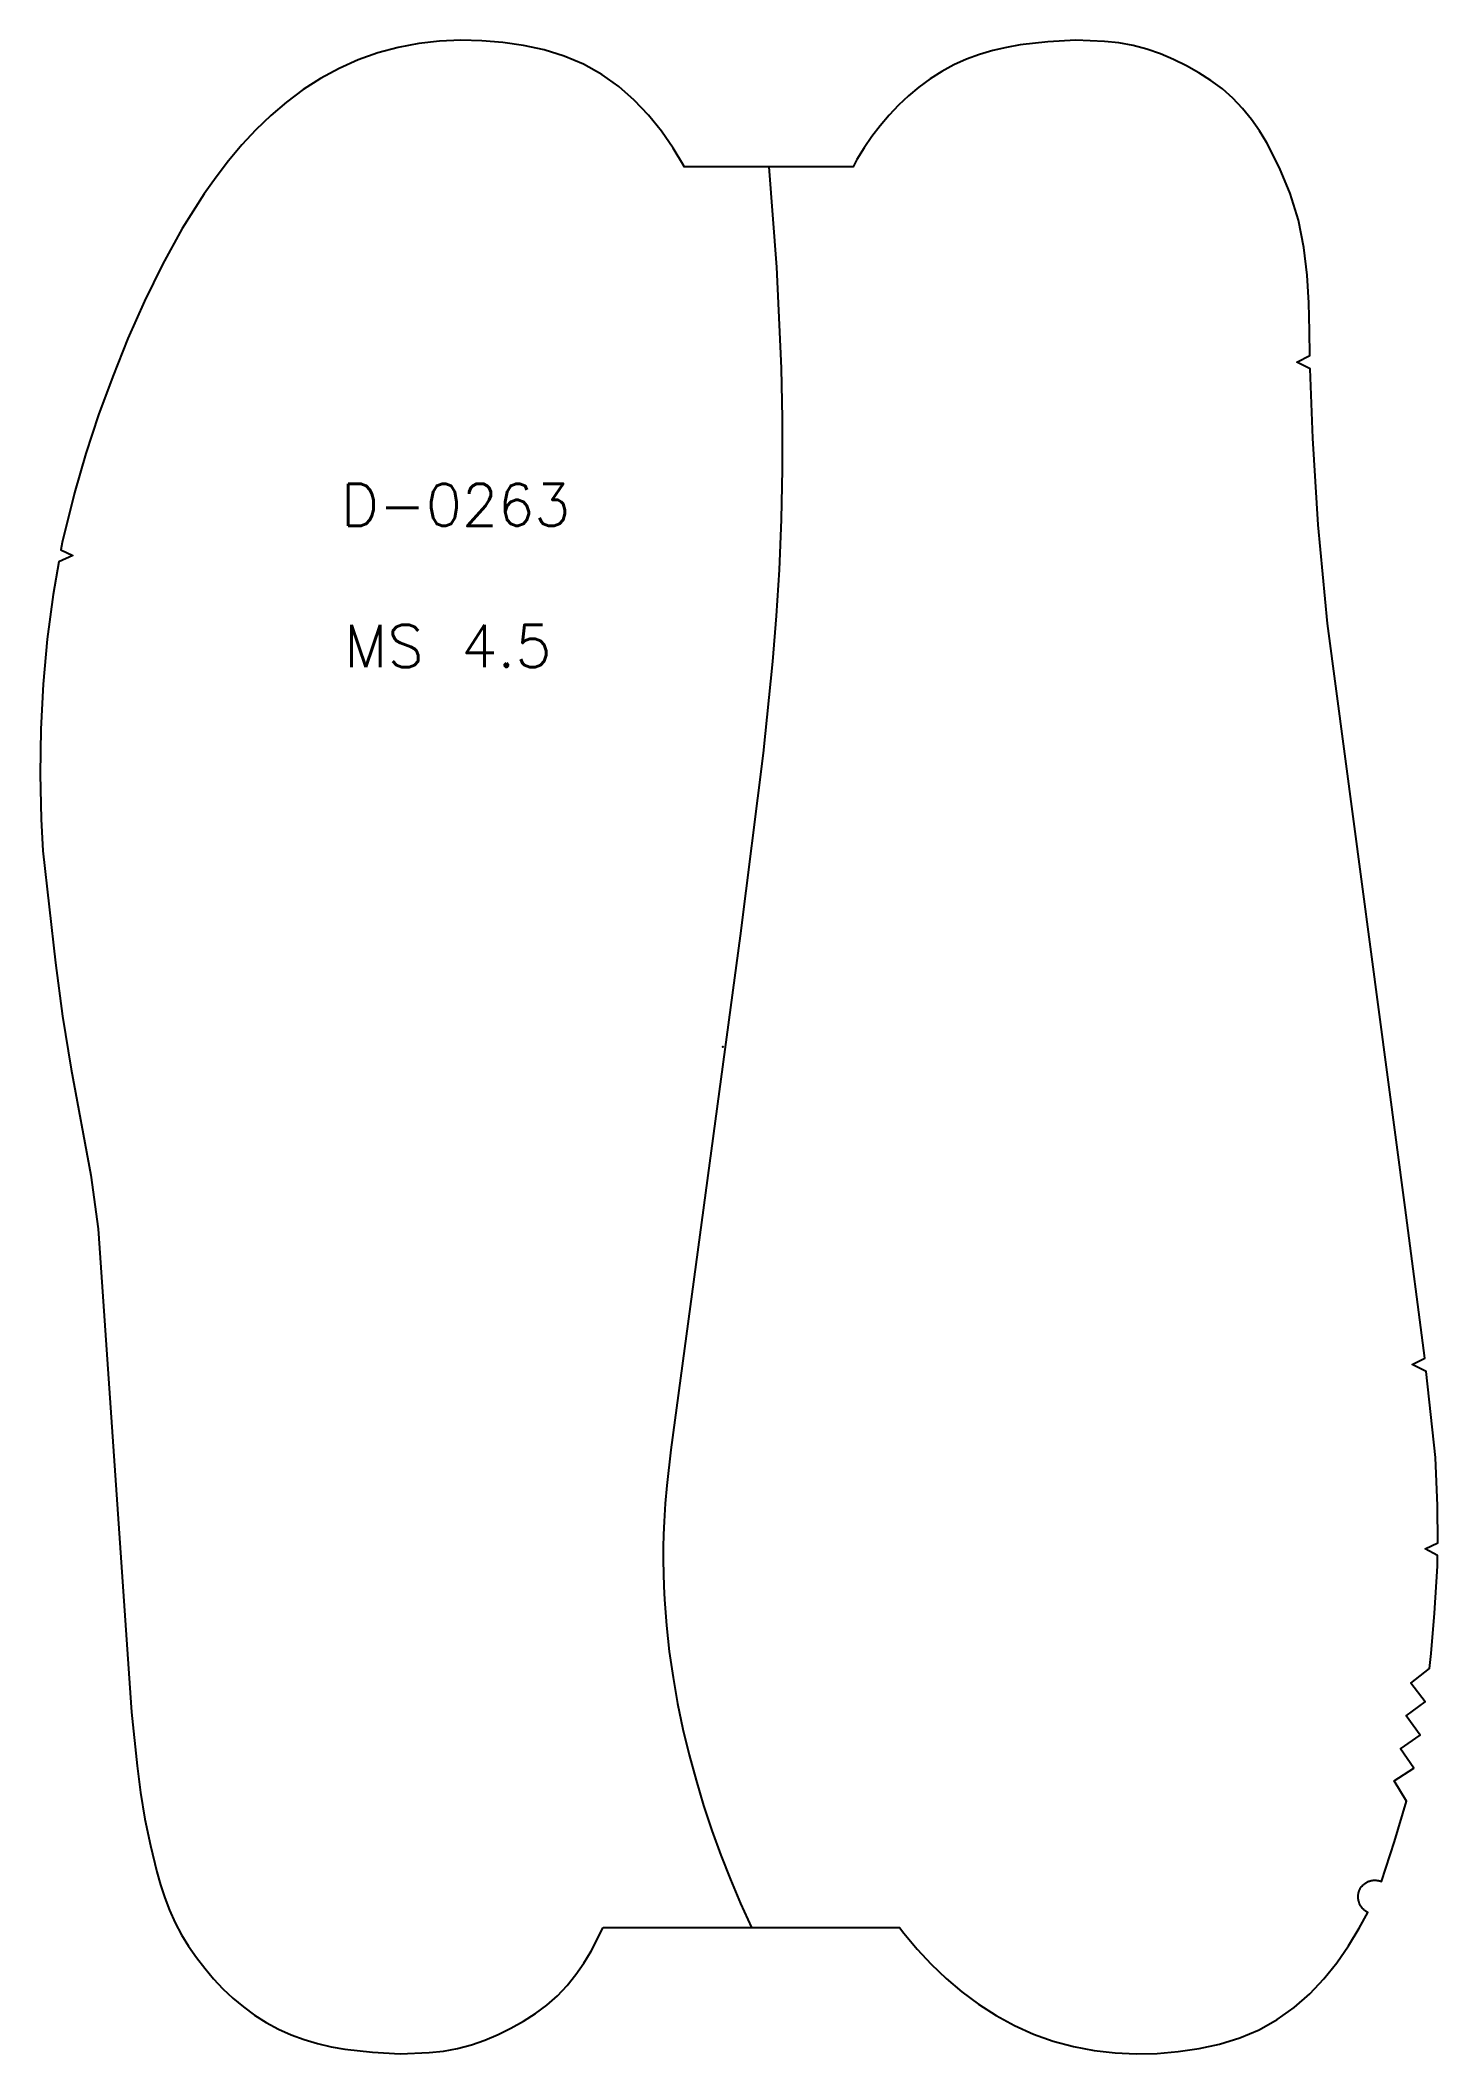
# Model space of a CAD drawing. Extents: x -3600 to 4663, y 5 to 334.
# Drawn here: x -2875 to -2709.1, y 4.9 to 243.8 of the extents above; entities that cross this region are included whole.
import ezdxf

# ---------------------------------------------------------------- set-up
doc = ezdxf.new("R2010")
doc.units = 0
doc.layers.add('DEFAULT', color=7, linetype='CONTINUOUS')
doc.styles.add('MTXPL_ARIAL', font='txt.shx', dxfattribs={"height": 0.2})

# ---------------------------------------------------------------- blocks, each defined once
blk = doc.blocks.new('*X18')
at = {"layer": 'DEFAULT', "color": 7, "style": 'MTXPL_ARIAL'}
for s, p in [('D-0263', (-2839.29, 186.21)), ('MS 4.5', (-2838.91, 169.46))]:
    blk.add_text(s, height=5, dxfattribs=at).set_placement(p)

msp = doc.modelspace()

# ---------------------------------------------------------------- linework, layer by layer
at = {"layer": 'DEFAULT', "color": 7}
msp.add_lwpolyline([(-2808.16, 19.92), (-2773.01, 19.92), (-2772.48, 19.22), (-2770.91, 17.35), (-2769.24, 15.55), (-2767.47, 13.85), (-2765.6, 12.25), (-2763.62, 10.79), (-2761.54, 9.45), (-2759.36, 8.27), (-2757.1, 7.26), (-2754.76, 6.42), (-2752.35, 5.78), (-2749.9, 5.32), (-2747.42, 5.04), (-2744.92, 4.92), (-2742.43, 4.97), (-2739.93, 5.17), (-2737.46, 5.53), (-2735.02, 6.07), (-2732.64, 6.8), (-2730.34, 7.77), (-2728.18, 8.97), (-2726.17, 10.41), (-2724.33, 12.03), (-2722.64, 13.81), (-2721.1, 15.72), (-2719.71, 17.73), (-2718.45, 19.81), (-2717.45, 21.7), (-2717.52, 21.73), (-2717.58, 21.77), (-2717.64, 21.8), (-2717.7, 21.84), (-2717.75, 21.89), (-2717.81, 21.93), (-2717.86, 21.97), (-2717.92, 22.02), (-2717.97, 22.07), (-2718.02, 22.12), (-2718.07, 22.17), (-2718.11, 22.22), (-2718.16, 22.28), (-2718.2, 22.34), (-2718.24, 22.39), (-2718.28, 22.45), (-2718.31, 22.51), (-2718.35, 22.57), (-2718.38, 22.64), (-2718.41, 22.7), (-2718.44, 22.77), (-2718.46, 22.83), (-2718.48, 22.9), (-2718.5, 22.97), (-2718.52, 23.03), (-2718.54, 23.1), (-2718.55, 23.17), (-2718.56, 23.24), (-2718.57, 23.31), (-2718.58, 23.38), (-2718.58, 23.45), (-2718.59, 23.52), (-2718.59, 23.59), (-2718.58, 23.66), (-2718.58, 23.73), (-2718.57, 23.8), (-2718.56, 23.87), (-2718.55, 23.94), (-2718.53, 24.01), (-2718.51, 24.08), (-2718.49, 24.15), (-2718.47, 24.21), (-2718.45, 24.28), (-2718.42, 24.35), (-2718.39, 24.41), (-2718.36, 24.47), (-2718.33, 24.53), (-2718.29, 24.59), (-2718.25, 24.64), (-2718.21, 24.7), (-2718.17, 24.75), (-2718.13, 24.81), (-2718.08, 24.86), (-2718.04, 24.91), (-2717.99, 24.96), (-2717.94, 25), (-2717.89, 25.05), (-2717.83, 25.09), (-2717.78, 25.13), (-2717.72, 25.17), (-2717.66, 25.21), (-2717.61, 25.24), (-2717.55, 25.28), (-2717.49, 25.31), (-2717.42, 25.34), (-2717.36, 25.36), (-2717.3, 25.39), (-2717.23, 25.41), (-2717.17, 25.43), (-2717.1, 25.45), (-2717.03, 25.47), (-2716.97, 25.48), (-2716.9, 25.49), (-2716.83, 25.5), (-2716.76, 25.51), (-2716.69, 25.51), (-2716.63, 25.51), (-2716.56, 25.51), (-2716.49, 25.51), (-2716.42, 25.5), (-2716.35, 25.49), (-2716.28, 25.48), (-2716.22, 25.47), (-2716.15, 25.46), (-2716.08, 25.44), (-2716.02, 25.42), (-2715.95, 25.4), (-2715.89, 25.38), (-2715.83, 25.35), (-2714.26, 30.09), (-2712.84, 34.89), (-2714.33, 37.29), (-2711.96, 38.79), (-2713.56, 41.12), (-2711.23, 42.72), (-2712.9, 45), (-2710.62, 46.67), (-2712.34, 48.89), (-2710.12, 50.64), (-2709.91, 52.4), (-2709.52, 57.21), (-2709.17, 62.76), (-2709.15, 64.06), (-2710.65, 64.83), (-2709.14, 65.56), (-2709.15, 69.92), (-2709.39, 75.65), (-2710.51, 85.89), (-2712.18, 86.72), (-2710.68, 87.46), (-2712.99, 105.33), (-2722.21, 174.62), (-2723.34, 186.32), (-2723.96, 196.6), (-2724.28, 204.83), (-2725.88, 205.63), (-2724.33, 206.41), (-2724.35, 209.36), (-2724.44, 212.66), (-2724.64, 215.95), (-2725.03, 219.23), (-2725.67, 222.47), (-2726.65, 225.63), (-2727.93, 228.69), (-2729.44, 231.64), (-2730.3, 233.07), (-2731.25, 234.44), (-2732.29, 235.74), (-2733.44, 236.96), (-2734.7, 238.07), (-2736.05, 239.07), (-2737.48, 239.97), (-2738.97, 240.79), (-2740.49, 241.54), (-2742.05, 242.21), (-2743.65, 242.78), (-2745.3, 243.22), (-2746.98, 243.52), (-2748.68, 243.69), (-2752.09, 243.83), (-2755.39, 243.64), (-2758.68, 243.28), (-2760.31, 242.99), (-2761.92, 242.62), (-2763.5, 242.15), (-2765.05, 241.58), (-2766.55, 240.9), (-2767.99, 240.12), (-2769.38, 239.25), (-2770.7, 238.28), (-2771.95, 237.23), (-2773.13, 236.11), (-2774.25, 234.93), (-2775.3, 233.69), (-2776.29, 232.41), (-2777.21, 231.07), (-2778.06, 229.7), (-2778.52, 228.83), (-2798.55, 228.83), (-2798.61, 228.94), (-2799.87, 231.03), (-2801.26, 233.03), (-2802.8, 234.94), (-2804.49, 236.72), (-2806.33, 238.35), (-2808.34, 239.78), (-2810.51, 240.99), (-2812.8, 241.95), (-2815.18, 242.68), (-2817.62, 243.22), (-2820.09, 243.58), (-2822.59, 243.78), (-2825.08, 243.83), (-2827.58, 243.72), (-2830.06, 243.43), (-2832.51, 242.98), (-2834.92, 242.33), (-2837.26, 241.5), (-2839.52, 240.48), (-2841.7, 239.3), (-2843.78, 237.97), (-2845.76, 236.5), (-2847.63, 234.9), (-2849.4, 233.2), (-2851.07, 231.41), (-2852.64, 229.53), (-2854.12, 227.59), (-2855.52, 225.6), (-2858.12, 221.49), (-2860.47, 217.23), (-2862.61, 212.87), (-2864.58, 208.43), (-2866.38, 203.93), (-2868.06, 199.39), (-2869.58, 194.8), (-2870.92, 190.15), (-2872.36, 184.25), (-2872.52, 183.35), (-2871.12, 182.69), (-2872.79, 181.93), (-2873.45, 178.07), (-2874.15, 172.77), (-2874.62, 167.43), (-2874.9, 162.09), (-2874.97, 156.74), (-2874.86, 151.39), (-2874.67, 147.67), (-2873.18, 134.37), (-2872.34, 128.03), (-2871.29, 121.73), (-2868.97, 109.15), (-2868.1, 102.81), (-2864.13, 45.46), (-2863.49, 39.09), (-2863.07, 35.92), (-2862.55, 32.76), (-2861.91, 29.62), (-2861.14, 26.5), (-2860.7, 24.96), (-2860.2, 23.44), (-2859.63, 21.94), (-2858.97, 20.47), (-2858.22, 19.05), (-2857.37, 17.68), (-2856.45, 16.35), (-2855.46, 15.06), (-2854.41, 13.82), (-2853.29, 12.64), (-2852.11, 11.52), (-2850.86, 10.47), (-2849.54, 9.51), (-2848.15, 8.63), (-2846.71, 7.85), (-2845.21, 7.18), (-2843.66, 6.6), (-2842.08, 6.13), (-2840.47, 5.76), (-2838.84, 5.47), (-2835.55, 5.12), (-2832.25, 4.92), (-2828.84, 5.06), (-2827.14, 5.24), (-2825.46, 5.53), (-2823.81, 5.97), (-2822.21, 6.54), (-2820.65, 7.21), (-2819.13, 7.96), (-2817.64, 8.78), (-2816.21, 9.68), (-2814.86, 10.69), (-2813.6, 11.79), (-2812.45, 13.01), (-2811.41, 14.31), (-2810.46, 15.68), (-2809.6, 17.11)], close=True, dxfattribs=at)
at = {"layer": 'DEFAULT'}
msp.add_lwpolyline([(-2788.53, 228.83), (-2787.59, 216.89), (-2787.04, 204.92), (-2786.93, 198.94), (-2786.93, 192.95), (-2787.06, 186.96), (-2787.31, 180.99), (-2787.65, 175.54), (-2788.09, 170.1), (-2789.2, 159.24), (-2791.91, 137.57), (-2800.13, 76.59), (-2800.62, 72.35), (-2800.81, 70.22), (-2800.95, 68.09), (-2801.01, 66.55), (-2801.05, 65.01), (-2801.05, 63.46), (-2801.03, 61.92), (-2800.98, 60.37), (-2800.9, 58.82), (-2800.67, 55.73), (-2800.33, 52.64), (-2799.88, 49.55), (-2799.34, 46.48), (-2798.71, 43.42), (-2797.98, 40.38), (-2797.16, 37.37), (-2796.26, 34.37), (-2795.28, 31.41), (-2794.21, 28.48), (-2793.08, 25.59), (-2791.87, 22.73), (-2790.59, 19.92)], dxfattribs=at)
msp.add_point((-2793.96, 124.38), dxfattribs=at)

# ---------------------------------------------------------------- block references
at = {"layer": 'DEFAULT', "color": 7}
msp.add_blockref('*X18', (0, 0), dxfattribs=at)

doc.saveas('drawing.dxf')
